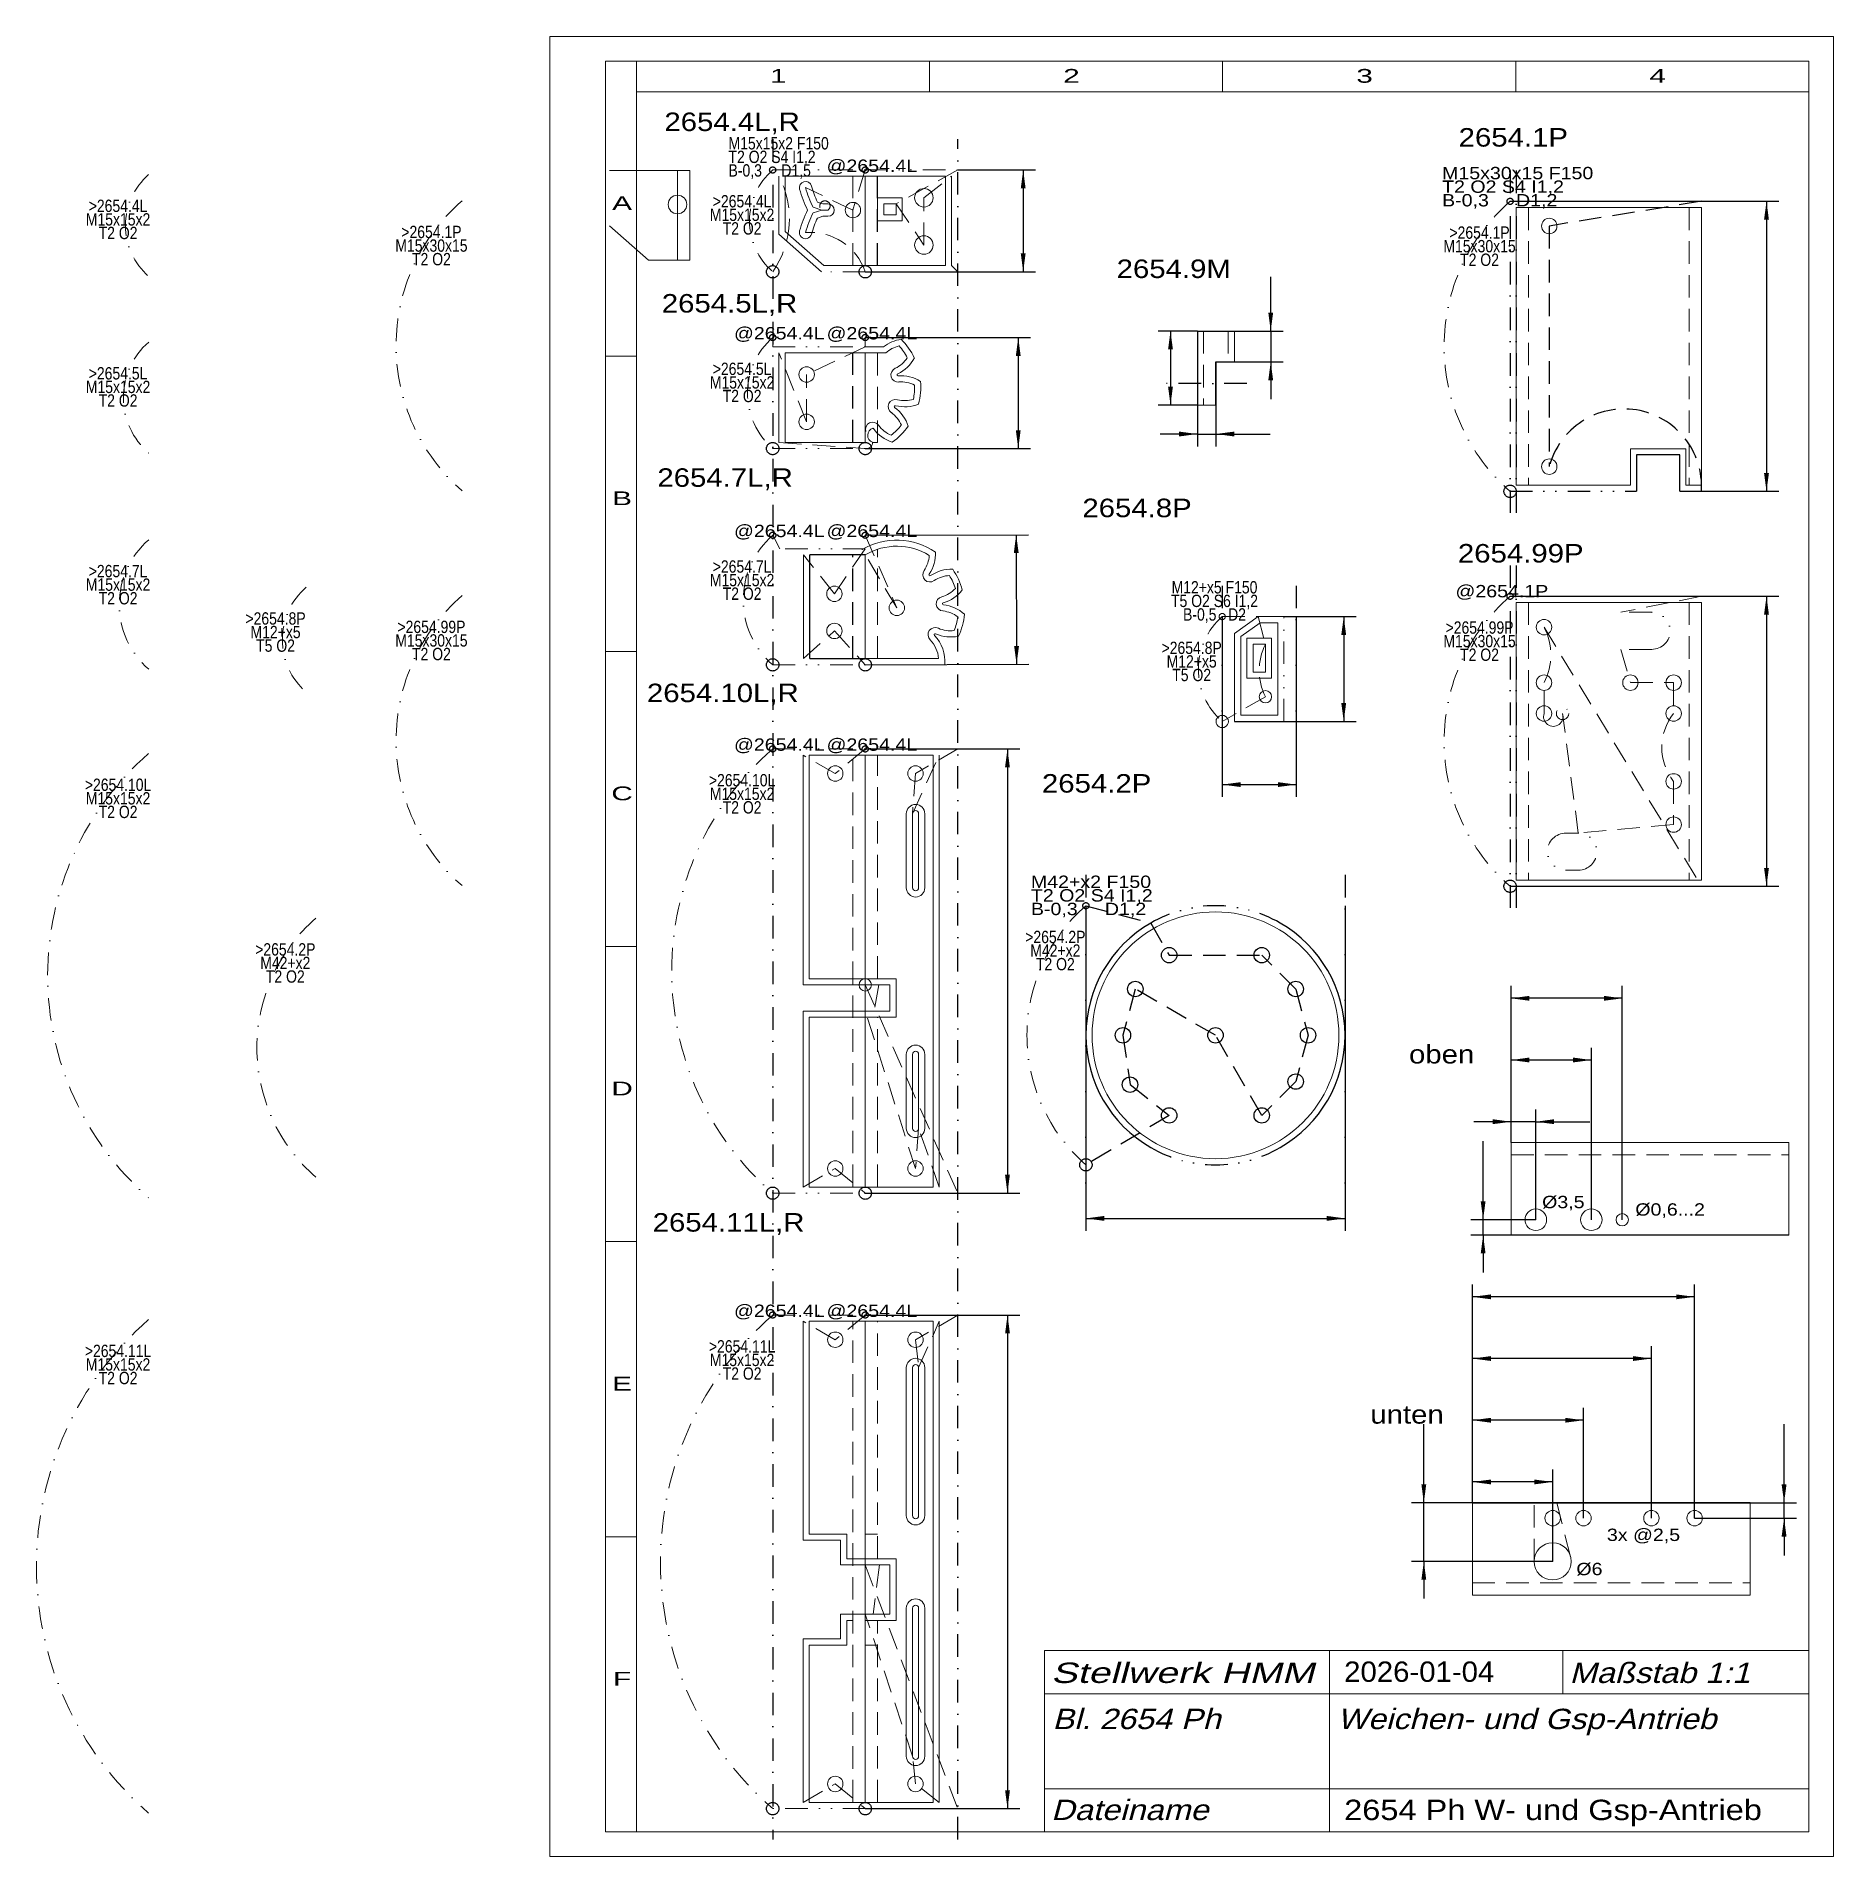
# Model space of a CAD drawing. Extents: x -82 to 209, y 1 to 296.
import ezdxf
from ezdxf.enums import TextEntityAlignment as Align

# ---------------------------------------------------------------- set-up
doc = ezdxf.new("R2010")
doc.units = 0
doc.header["$LTSCALE"] = 7.305531
for name, pattern in [('DASHDOT', [1, 0.5, -0.25, 0, -0.25]), ('DASHED', [0.75, 0.5, -0.25]), ('DIVIDE', [1.25, 0.5, -0.25, 0, -0.25, 0, -0.25]), ('PHANTOM', [2.5, 1.25, -0.25, 0.25, -0.25, 0.25, -0.25])]:
    doc.linetypes.add(name, pattern=pattern)
for name, color, linetype, lineweight in [('2654_10 ZUNGENSCHIEBER', 171, 'CONTINUOUS', 13), ('2654_10L', 30, 'CONTINUOUS', 13), ('2654_10R', 14, 'CONTINUOUS', 13), ('2654_11 RIEGELSCHIEBER', 171, 'CONTINUOUS', 13), ('2654_11L', 30, 'CONTINUOUS', 13), ('2654_11R', 14, 'CONTINUOUS', 13), ('2654_1_3 RAHMEN', 7, 'CONTINUOUS', 13), ('2654_1P', 30, 'CONTINUOUS', 13), ('2654_2 ANTRIEBSRAD', 230, 'CONTINUOUS', 13), ('2654_2P', 30, 'CONTINUOUS', 13), ('2654_4-6_9 DREHHEBEL', 150, 'CONTINUOUS', 13), ('2654_4L', 30, 'CONTINUOUS', 13), ('2654_4R', 14, 'CONTINUOUS', 13), ('2654_5L', 30, 'CONTINUOUS', 13), ('2654_5R', 14, 'CONTINUOUS', 13), ('2654_7 STELLHEBEL', 172, 'CONTINUOUS', 13), ('2654_7L', 30, 'CONTINUOUS', 13), ('2654_7R', 14, 'CONTINUOUS', 13), ('2654_8 STELLVERSTELLUNG', 230, 'CONTINUOUS', 13), ('2654_8P', 14, 'CONTINUOUS', 13), ('2654_99P', 14, 'CONTINUOUS', 13), ('2654___ W-_ GSP-_ SIGNAL-ANTRIEB', 230, 'CONTINUOUS', 13), ('BEMAßUNG', 7, 'CONTINUOUS', 25), ('BESCHRIFTUNG', 7, 'CONTINUOUS', 25), ('HILFSLINIEN', 3, 'CONTINUOUS', 0), ('MITTELLINIEN', 5, 'DASHDOT', 25), ('STANDARD', 7, 'CONTINUOUS', 0)]:
    doc.layers.add(name, color=color, linetype=linetype, lineweight=lineweight)
doc.styles.add('Arial', font='arial.ttf')

msp = doc.modelspace()

# ---------------------------------------------------------------- texts
at = {"layer": '2654_10L', "style": 'Arial', "width": 1.135129}
msp.add_text('@2654.4L', height=2, dxfattribs=at).set_placement((30.82, 182.22), align=Align.TOP_LEFT)
at = {"layer": '2654_10R', "style": 'Arial', "width": 1.135129}
msp.add_text('@2654.4L', height=2, dxfattribs=at).set_placement((45.82, 182.22), align=Align.TOP_LEFT)
at = {"layer": '2654_11L', "style": 'Arial', "width": 1.135129}
msp.add_text('@2654.4L', height=2, dxfattribs=at).set_placement((30.82, 90.46), align=Align.TOP_LEFT)
at = {"layer": '2654_11R', "style": 'Arial', "width": 1.135129}
msp.add_text('@2654.4L', height=2, dxfattribs=at).set_placement((45.82, 90.46), align=Align.TOP_LEFT)
at = {"layer": '2654_1P', "insert": (145.56, 274.85), "char_height": 2, "attachment_point": 1, "line_spacing_factor": 0.66, "style": 'Arial'}
msp.add_mtext('\\W1.135101;M15x30x15 F150\\PT2 O2 S4 I1,2\\PB-0,3     D1,2', dxfattribs=at)
at = {"layer": '2654_2P', "insert": (78.93, 159.99), "char_height": 2, "attachment_point": 1, "line_spacing_factor": 0.66, "style": 'Arial'}
msp.add_mtext('\\W1.135108;M42+x2 F150\\PT2 O2 S4 I1,2\\PB-0,3     D1,2', dxfattribs=at)
at = {"layer": '2654_4L', "insert": (29.93, 279.68), "char_height": 2, "attachment_point": 1, "line_spacing_factor": 0.66, "style": 'Arial'}
msp.add_mtext('\\W0.810867;M15x15x2 F150\\PT2 O2 S4 I1,2\\PB-0,3     D1,5', dxfattribs=at)
at = {"layer": '2654_4R', "style": 'Arial', "width": 1.135129}
msp.add_text('@2654.4L', height=2, dxfattribs=at).set_placement((45.82, 276.04), align=Align.TOP_LEFT)
at = {"layer": '2654_5L', "style": 'Arial', "width": 1.135129}
msp.add_text('@2654.4L', height=2, dxfattribs=at).set_placement((30.82, 248.89), align=Align.TOP_LEFT)
at = {"layer": '2654_5R', "style": 'Arial', "width": 1.135129}
msp.add_text('@2654.4L', height=2, dxfattribs=at).set_placement((45.82, 248.89), align=Align.TOP_LEFT)
at = {"layer": '2654_7L', "style": 'Arial', "width": 1.135129}
msp.add_text('@2654.4L', height=2, dxfattribs=at).set_placement((30.82, 216.85), align=Align.TOP_LEFT)
at = {"layer": '2654_7R', "style": 'Arial', "width": 1.135129}
msp.add_text('@2654.4L', height=2, dxfattribs=at).set_placement((45.82, 216.85), align=Align.TOP_LEFT)
at = {"layer": '2654_8P', "insert": (108.68, 204.33), "char_height": 2, "attachment_point": 5, "line_spacing_factor": 0.66, "style": 'Arial'}
msp.add_mtext('\\W0.810851;M12+x5 F150\\PT5 O2 S6 I1,2\\PB-0,5   D2', dxfattribs=at)
at = {"layer": '2654_99P', "style": 'Arial', "width": 1.135097}
msp.add_text('@2654.1P', height=2, dxfattribs=at).set_placement((147.73, 207.09), align=Align.TOP_LEFT)
at = {"layer": '2654___ W-_ GSP-_ SIGNAL-ANTRIEB', "char_height": 2, "attachment_point": 5, "line_spacing_factor": 0.66, "style": 'Arial'}
for s, insert in [('\\W0.810845;>2654.4L\\PM15x15x2\\PT2 O2', (-68.99, 266.33)), ('\\W0.810845;>2654.4L\\PM15x15x2\\PT2 O2', (32.13, 267.07)), ('\\W0.810845;>2654.1P\\PM15x30x15\\PT2 O2', (-18.21, 262.09)), ('\\W0.810845;>2654.1P\\PM15x30x15\\PT2 O2', (151.63, 261.99)), ('\\W0.810845;>2654.5L\\PM15x15x2\\PT2 O2', (-68.99, 239.18)), ('\\W0.810845;>2654.5L\\PM15x15x2\\PT2 O2', (32.13, 239.91)), ('\\W0.810845;>2654.7L\\PM15x15x2\\PT2 O2', (-68.99, 207.13)), ('\\W0.810845;>2654.7L\\PM15x15x2\\PT2 O2', (32.13, 207.87)), ('\\W0.810845;>2654.8P\\PM12+x5\\PT5 O2', (-43.47, 199.45)), ('\\W0.810848;>2654.99P\\PM15x30x15\\PT2 O2', (-18.21, 198.09)), ('\\W0.810848;>2654.99P\\PM15x30x15\\PT2 O2', (151.63, 197.98)), ('\\W0.810845;>2654.8P\\PM12+x5\\PT5 O2', (104.98, 194.69)), ('\\W0.810848;>2654.10L\\PM15x15x2\\PT2 O2', (-68.99, 172.5)), ('\\W0.810848;>2654.10L\\PM15x15x2\\PT2 O2', (32.13, 173.24)), ('\\W0.810845;>2654.2P\\PM42+x2\\PT2 O2', (82.89, 147.83)), ('\\W0.810845;>2654.2P\\PM42+x2\\PT2 O2', (-41.89, 145.82)), ('\\W0.810848;>2654.11L\\PM15x15x2\\PT2 O2', (-68.99, 80.75)), ('\\W0.810848;>2654.11L\\PM15x15x2\\PT2 O2', (32.13, 81.48))]:
    msp.add_mtext(s, dxfattribs=dict(at, insert=insert))
at = {"layer": 'BESCHRIFTUNG', "style": 'Arial'}
for s, height, width, p in [('2654.4L,R', 3, 1.135103, (19.54, 283.66)), ('2654.1P', 3, 1.135098, (148.24, 281.14)), ('2654.9M', 3, 1.135113, (92.82, 259.84)), ('2654.5L,R', 3, 1.135103, (19.12, 254.24)), ('2654.7L,R', 3, 1.135103, (18.4, 226)), ('2654.8P', 3, 1.135098, (87.27, 221.08)), ('2654.99P', 3, 1.135104, (148.12, 213.73)), ('2654.10L,R', 3, 1.135108, (16.71, 191.1)), ('2654.2P', 3, 1.135098, (80.72, 176.44)), ('2654.11L,R', 3, 1.135108, (17.64, 105.29)), ('2026-01-04', 3.3, 1.031837, (129.69, 32.62)), ('2654 Ph W- und Gsp-Antrieb', 3.3, 1.143704, (129.69, 10.22))]:
    msp.add_text(s, height=height, dxfattribs=dict(at, width=width)).set_placement(p, align=Align.TOP_LEFT)
at = {"layer": 'BESCHRIFTUNG', "linetype": 'PHANTOM', "style": 'Arial'}
for s, width, p in [('oben', 1.135145, (140.2, 132.54)), ('unten', 1.135137, (133.93, 74.17))]:
    msp.add_text(s, height=3, dxfattribs=dict(at, width=width)).set_placement(p, align=Align.TOP_LEFT)
at = {"layer": 'BESCHRIFTUNG', "style": 'Arial'}
for s, width, p in [('Ø3,5', 1.135086, (161.77, 106.09)), ('Ø0,6...2', 1.135091, (176.87, 104.88)), ('3x @2,5', 1.135096, (172.27, 52.15)), ('Ø6', 1.135065, (167.32, 46.61))]:
    msp.add_text(s, height=2, dxfattribs=dict(at, width=width)).set_placement(p)
at = {"layer": 'BESCHRIFTUNG', "style": 'Arial', "oblique": 15}
for s, width, p in [('Stellwerk HMM', 1.375804, (82.2, 32.44)), ('Maßstab 1:1', 1.143719, (166.2, 32.44)), ('Bl. 2654 Ph', 1.143716, (82.42, 24.96)), ('Weichen- und Gsp-Antrieb ', 1.130193, (128.62, 24.96)), ('Dateiname', 1.143709, (82.2, 10.22))]:
    msp.add_text(s, height=3.3, dxfattribs=dict(at, width=width)).set_placement(p, align=Align.TOP_LEFT)
at = {"layer": 'STANDARD', "style": 'Arial'}
for s, width, p in [('1', 1.547923, (38, 290.72)), ('2', 1.547922, (85.5, 290.72)), ('3', 1.547923, (133, 290.72)), ('4', 1.547923, (180.5, 290.72)), ('A', 1.547987, (12.68, 270.1)), ('B', 1.547987, (12.68, 222.26)), ('C', 1.548103, (12.68, 174.43)), ('D', 1.548104, (12.68, 126.6)), ('E', 1.547987, (12.68, 78.76)), ('F', 1.547769, (12.68, 30.93))]:
    msp.add_text(s, height=2.23, dxfattribs=dict(at, width=width)).set_placement(p, align=Align.TOP_CENTER)

# ---------------------------------------------------------------- blocks, each defined once
blk = doc.blocks.new('D403859712')
at = {"layer": 'BEMAßUNG', "color": 172}
for p, q in [((87.84, 155.11), (87.84, 102.43)), ((129.84, 155.11), (129.84, 102.43)), ((87.84, 104.43), (129.84, 104.43))]:
    blk.add_line(p, q, dxfattribs=at)
at = {"layer": 'BEMAßUNG'}
for points in [[(87.84, 104.43), (90.82, 104.83), (90.82, 104.04)], [(129.84, 104.43), (126.87, 104.04), (126.87, 104.83)]]:
    blk.add_solid(points, dxfattribs=at)
blk = doc.blocks.new('D403859968')
at = {"layer": 'BEMAßUNG', "color": 172}
for p, q in [((105.91, 248.25), (99.55, 248.25)), ((101.55, 248.25), (101.55, 236.25)), ((105.91, 236.25), (99.55, 236.25))]:
    blk.add_line(p, q, dxfattribs=at)
at = {"layer": 'BEMAßUNG'}
for points in [[(101.55, 248.25), (101.94, 245.28), (101.16, 245.28)], [(101.55, 236.25), (101.16, 239.22), (101.94, 239.22)]]:
    blk.add_solid(points, dxfattribs=at)
blk = doc.blocks.new('D403860224')
at = {"layer": 'BEMAßUNG', "color": 172}
for p, q in [((117.79, 248.25), (117.79, 257.02)), ((105.91, 248.25), (119.79, 248.25)), ((117.79, 248.25), (117.79, 243.25)), ((108.91, 243.25), (119.79, 243.25)), ((117.79, 243.25), (117.79, 237.21))]:
    blk.add_line(p, q, dxfattribs=at)
at = {"layer": 'BEMAßUNG'}
for points in [[(117.79, 248.25), (117.4, 251.22), (118.18, 251.22)], [(117.79, 243.25), (118.18, 240.28), (117.4, 240.28)]]:
    blk.add_solid(points, dxfattribs=at)
blk = doc.blocks.new('D403860480')
at = {"layer": 'BEMAßUNG', "color": 172}
for p, q in [((105.91, 248.25), (105.91, 229.56)), ((108.91, 243.25), (108.91, 229.56)), ((105.91, 231.56), (99.87, 231.56)), ((105.91, 231.56), (108.91, 231.56)), ((108.91, 231.56), (117.69, 231.56))]:
    blk.add_line(p, q, dxfattribs=at)
at = {"layer": 'BEMAßUNG'}
for points in [[(105.91, 231.56), (102.94, 231.16), (102.94, 231.95)], [(108.91, 231.56), (111.89, 231.95), (111.89, 231.16)]]:
    blk.add_solid(points, dxfattribs=at)
blk = doc.blocks.new('D403860736')
at = {"layer": 'BEMAßUNG', "color": 172}
for p, q in [((142.6, 58.35), (142.6, 71.09)), ((195.48, 58.35), (140.6, 58.35)), ((142.6, 48.85), (142.6, 58.35)), ((163.48, 48.85), (140.6, 48.85)), ((142.6, 48.85), (142.6, 42.81))]:
    blk.add_line(p, q, dxfattribs=at)
at = {"layer": 'BEMAßUNG'}
for points in [[(142.6, 58.35), (142.21, 61.32), (142.99, 61.32)], [(142.6, 48.85), (142.99, 45.87), (142.21, 45.87)]]:
    blk.add_solid(points, dxfattribs=at)
blk = doc.blocks.new('D403860992')
at = {"layer": 'BEMAßUNG', "color": 172}
for p, q in [((152.21, 104.22), (152.21, 116.96)), ((160.75, 104.22), (150.21, 104.22)), ((152.21, 101.72), (152.21, 104.22)), ((201.75, 101.72), (150.21, 101.72)), ((152.21, 101.72), (152.21, 95.68))]:
    blk.add_line(p, q, dxfattribs=at)
at = {"layer": 'BEMAßUNG'}
for points in [[(152.21, 104.22), (151.82, 107.2), (152.6, 107.2)], [(152.21, 101.72), (152.6, 98.75), (151.82, 98.75)]]:
    blk.add_solid(points, dxfattribs=at)
blk = doc.blocks.new('D403861248')
at = {"layer": 'BEMAßUNG', "color": 172}
for p, q in [((200.98, 58.35), (200.98, 71.09)), ((150.48, 58.35), (202.98, 58.35)), ((200.98, 55.85), (200.98, 58.35)), ((186.48, 55.85), (202.98, 55.85)), ((200.98, 55.85), (200.98, 49.81))]:
    blk.add_line(p, q, dxfattribs=at)
at = {"layer": 'BEMAßUNG'}
for points in [[(200.98, 58.35), (200.58, 61.32), (201.37, 61.32)], [(200.98, 55.85), (201.37, 52.87), (200.58, 52.87)]]:
    blk.add_solid(points, dxfattribs=at)
blk = doc.blocks.new('D403861504')
at = {"layer": 'BEMAßUNG', "color": 172}
for p, q in [((150.48, 58.35), (150.48, 63.72)), ((163.48, 48.85), (163.48, 63.72)), ((163.48, 61.72), (150.48, 61.72))]:
    blk.add_line(p, q, dxfattribs=at)
at = {"layer": 'BEMAßUNG'}
for points in [[(150.48, 61.72), (153.46, 62.11), (153.46, 61.33)], [(163.48, 61.72), (160.51, 61.33), (160.51, 62.11)]]:
    blk.add_solid(points, dxfattribs=at)
blk = doc.blocks.new('D403861760')
at = {"layer": 'BEMAßUNG', "color": 172}
for p, q in [((150.48, 58.35), (150.48, 73.72)), ((168.48, 71.72), (150.48, 71.72)), ((168.48, 55.85), (168.48, 73.72))]:
    blk.add_line(p, q, dxfattribs=at)
at = {"layer": 'BEMAßUNG'}
for points in [[(150.48, 71.72), (153.46, 72.11), (153.46, 71.33)], [(168.48, 71.72), (165.51, 71.33), (165.51, 72.11)]]:
    blk.add_solid(points, dxfattribs=at)
blk = doc.blocks.new('D403862016')
at = {"layer": 'BEMAßUNG', "color": 172}
for p, q in [((150.48, 58.35), (150.48, 83.72)), ((179.48, 55.85), (179.48, 83.72)), ((179.48, 81.72), (150.48, 81.72))]:
    blk.add_line(p, q, dxfattribs=at)
at = {"layer": 'BEMAßUNG'}
for points in [[(150.48, 81.72), (153.46, 82.11), (153.46, 81.33)], [(179.48, 81.72), (176.51, 81.33), (176.51, 82.11)]]:
    blk.add_solid(points, dxfattribs=at)
blk = doc.blocks.new('D403862272')
at = {"layer": 'BEMAßUNG', "color": 172}
for p, q in [((150.48, 58.35), (150.48, 93.72)), ((186.48, 91.72), (150.48, 91.72)), ((186.48, 55.85), (186.48, 93.72))]:
    blk.add_line(p, q, dxfattribs=at)
at = {"layer": 'BEMAßUNG'}
for points in [[(150.48, 91.72), (153.46, 92.11), (153.46, 91.33)], [(186.48, 91.72), (183.51, 91.33), (183.51, 92.11)]]:
    blk.add_solid(points, dxfattribs=at)
blk = doc.blocks.new('D403862528')
at = {"layer": 'BEMAßUNG', "color": 172}
for p, q in [((156.75, 116.72), (156.75, 122.1)), ((160.75, 104.22), (160.75, 122.1)), ((156.75, 120.1), (150.71, 120.1)), ((160.75, 120.1), (156.75, 120.1)), ((160.75, 120.1), (169.52, 120.1))]:
    blk.add_line(p, q, dxfattribs=at)
at = {"layer": 'BEMAßUNG'}
for points in [[(156.75, 120.1), (153.78, 119.71), (153.78, 120.5)], [(160.75, 120.1), (163.72, 120.5), (163.72, 119.71)]]:
    blk.add_solid(points, dxfattribs=at)
blk = doc.blocks.new('D403862784')
at = {"layer": 'BEMAßUNG', "color": 172}
for p, q in [((156.75, 116.72), (156.75, 132.1)), ((169.75, 130.1), (156.75, 130.1)), ((169.75, 104.22), (169.75, 132.1))]:
    blk.add_line(p, q, dxfattribs=at)
at = {"layer": 'BEMAßUNG'}
for points in [[(156.75, 130.1), (159.72, 130.5), (159.72, 129.71)], [(169.75, 130.1), (166.78, 129.71), (166.78, 130.5)]]:
    blk.add_solid(points, dxfattribs=at)
blk = doc.blocks.new('D403863040')
at = {"layer": 'BEMAßUNG', "color": 172}
for p, q in [((156.75, 116.72), (156.75, 142.1)), ((174.75, 104.22), (174.75, 142.1)), ((174.75, 140.1), (156.75, 140.1))]:
    blk.add_line(p, q, dxfattribs=at)
at = {"layer": 'BEMAßUNG'}
for points in [[(156.75, 140.1), (159.72, 140.5), (159.72, 139.71)], [(174.75, 140.1), (171.78, 139.71), (171.78, 140.5)]]:
    blk.add_solid(points, dxfattribs=at)
blk = doc.blocks.new('D403863296')
at = {"layer": 'BEMAßUNG', "color": 172}
for p, q in [((109.93, 201.97), (109.93, 172.74)), ((121.93, 201.97), (121.93, 172.74)), ((109.93, 174.74), (121.93, 174.74))]:
    blk.add_line(p, q, dxfattribs=at)
at = {"layer": 'BEMAßUNG'}
for points in [[(109.93, 174.74), (112.91, 175.13), (112.91, 174.35)], [(121.93, 174.74), (118.96, 174.35), (118.96, 175.13)]]:
    blk.add_solid(points, dxfattribs=at)
blk = doc.blocks.new('D404111104')
at = {"layer": 'BEMAßUNG', "color": 172}
for p, q in [((52.09, 180.52), (77.13, 180.52)), ((75.13, 180.52), (75.13, 108.52)), ((52.09, 108.52), (77.13, 108.52))]:
    blk.add_line(p, q, dxfattribs=at)
at = {"layer": 'BEMAßUNG'}
for points in [[(75.13, 180.52), (75.52, 177.55), (74.74, 177.55)], [(75.13, 108.52), (74.74, 111.5), (75.52, 111.5)]]:
    blk.add_solid(points, dxfattribs=at)
blk = doc.blocks.new('D404110848')
at = {"layer": 'BEMAßUNG', "color": 172}
for p, q in [((67.09, 274.35), (79.68, 274.35)), ((77.68, 274.35), (77.68, 257.85)), ((52.09, 257.85), (79.68, 257.85))]:
    blk.add_line(p, q, dxfattribs=at)
at = {"layer": 'BEMAßUNG'}
for points in [[(77.68, 274.35), (78.07, 271.37), (77.29, 271.37)], [(77.68, 257.85), (77.29, 260.82), (78.07, 260.82)]]:
    blk.add_solid(points, dxfattribs=at)
blk = doc.blocks.new('D404110592')
at = {"layer": 'BEMAßUNG', "color": 172}
for p, q in [((52.09, 247.2), (78.88, 247.2)), ((76.88, 247.2), (76.88, 229.2)), ((52.09, 229.2), (78.88, 229.2))]:
    blk.add_line(p, q, dxfattribs=at)
at = {"layer": 'BEMAßUNG'}
for points in [[(76.88, 247.2), (77.27, 244.22), (76.49, 244.22)], [(76.88, 229.2), (76.49, 232.17), (77.27, 232.17)]]:
    blk.add_solid(points, dxfattribs=at)
blk = doc.blocks.new('D404110336')
at = {"layer": 'BEMAßUNG', "color": 172}
for p, q in [((52.09, 215.15), (78.54, 215.24)), ((76.54, 215.24), (76.61, 194.24)), ((52.09, 194.15), (78.61, 194.24))]:
    blk.add_line(p, q, dxfattribs=at)
at = {"layer": 'BEMAßUNG'}
for points in [[(76.54, 215.24), (76.95, 212.26), (76.16, 212.26)], [(76.61, 194.24), (76.21, 197.21), (77, 197.21)]]:
    blk.add_solid(points, dxfattribs=at)
blk = doc.blocks.new('D404110080')
at = {"layer": 'BEMAßUNG', "color": 172}
for p, q in [((52.09, 88.77), (77.14, 88.77)), ((75.14, 88.77), (75.14, 8.77)), ((52.09, 8.77), (77.14, 8.77))]:
    blk.add_line(p, q, dxfattribs=at)
at = {"layer": 'BEMAßUNG'}
for points in [[(75.14, 88.77), (75.53, 85.79), (74.75, 85.79)], [(75.14, 8.77), (74.75, 11.74), (75.53, 11.74)]]:
    blk.add_solid(points, dxfattribs=at)
blk = doc.blocks.new('D404109824')
at = {"layer": 'BEMAßUNG', "color": 172}
for p, q in [((119.93, 201.97), (131.62, 201.97)), ((129.62, 201.97), (129.62, 184.97)), ((111.93, 184.97), (131.62, 184.97))]:
    blk.add_line(p, q, dxfattribs=at)
at = {"layer": 'BEMAßUNG'}
for points in [[(129.62, 201.97), (130.01, 199), (129.23, 199)], [(129.62, 184.97), (129.23, 187.95), (130.01, 187.95)]]:
    blk.add_solid(points, dxfattribs=at)
blk = doc.blocks.new('D404109568')
at = {"layer": 'BEMAßUNG', "color": 172}
for p, q in [((156.58, 269.27), (200.13, 269.27)), ((198.13, 269.27), (198.13, 222.27)), ((184.08, 222.27), (200.13, 222.27))]:
    blk.add_line(p, q, dxfattribs=at)
at = {"layer": 'BEMAßUNG'}
for points in [[(198.13, 269.27), (198.52, 266.29), (197.73, 266.29)], [(198.13, 222.27), (197.73, 225.24), (198.52, 225.24)]]:
    blk.add_solid(points, dxfattribs=at)
blk = doc.blocks.new('D404109312')
at = {"layer": 'BEMAßUNG', "color": 172}
for p, q in [((156.58, 205.26), (200.13, 205.26)), ((198.13, 205.26), (198.13, 158.26)), ((156.58, 158.26), (200.13, 158.26))]:
    blk.add_line(p, q, dxfattribs=at)
at = {"layer": 'BEMAßUNG'}
for points in [[(198.13, 205.26), (198.52, 202.29), (197.73, 202.29)], [(198.13, 158.26), (197.73, 161.24), (198.52, 161.24)]]:
    blk.add_solid(points, dxfattribs=at)

# ---------------------------------------------------------------- linework, layer by layer
at = {"layer": '2654_10 ZUNGENSCHIEBER'}
for p, q in [((43, 179.52), (52.09, 179.52)), ((43, 179.52), (43, 143.28)), ((52.09, 109.52), (52.09, 179.52)), ((52.09, 179.52), (63.09, 179.52)), ((52.09, 143.27), (52.09, 179.52)), ((63.09, 179.52), (63.09, 109.52)), ((58.74, 170.02), (58.74, 158.02)), ((61.74, 158.02), (61.74, 170.02)), ((43, 143.28), (50.09, 143.28)), ((57.09, 143.27), (52.09, 143.27)), ((57.09, 143.27), (57.09, 137.02)), ((43, 137.03), (50.09, 137.03)), ((43, 137.03), (43, 109.52)), ((52.09, 109.52), (52.09, 137.02)), ((52.09, 137.02), (57.09, 137.02)), ((58.74, 119.02), (58.74, 131.02)), ((61.74, 119.02), (61.74, 131.02)), ((43, 109.52), (52.09, 109.52)), ((63.09, 109.52), (52.09, 109.52))]:
    msp.add_line(p, q, dxfattribs=at)
at = {"layer": '2654_10 ZUNGENSCHIEBER', "linetype": 'DASHED'}
for p, q in [((50.09, 109.52), (50.09, 179.52)), ((54.09, 143.27), (54.09, 179.52)), ((50.09, 143.28), (52.09, 143.28)), ((50.09, 137.03), (52.09, 137.03)), ((54.09, 109.52), (54.09, 137.02))]:
    msp.add_line(p, q, dxfattribs=at)
at = {"layer": '2654_10 ZUNGENSCHIEBER'}
for centre, start, end in [((60.24, 170.02), 0, 180), ((60.24, 158.02), 180, 360), ((60.24, 131.02), 0, 180), ((60.24, 119.02), 180, 360)]:
    msp.add_arc(centre, 1.5, start, end, dxfattribs=at)
at = {"layer": '2654_10L', "linetype": 'DIVIDE'}
for p, q in [((37.09, 180.52), (52.09, 180.52)), ((37.09, 108.52), (52.09, 108.52))]:
    msp.add_line(p, q, dxfattribs=at)
at = {"layer": '2654_10L', "linetype": 'DASHED'}
for p, q in [((52.09, 180.52), (47.23, 176.53)), ((47.23, 176.53), (42, 179.52)), ((54.31, 142.28), (53.49, 138.03)), ((42, 109.52), (47.23, 112.52)), ((47.23, 112.52), (52.09, 108.52))]:
    msp.add_line(p, q, dxfattribs=at)
at = {"layer": '2654_10L'}
for p, q in [((42, 179.52), (42, 142.28)), ((42, 142.28), (54.31, 142.28)), ((42, 138.03), (53.49, 138.03)), ((42, 138.03), (42, 109.52))]:
    msp.add_line(p, q, dxfattribs=at)
at = {"layer": '2654_10L', "linetype": 'PHANTOM', "lineweight": 25}
for centre, radius in [((37.09, 180.52), 0.5), ((37.09, 108.52), 1)]:
    msp.add_circle(centre, radius, dxfattribs=at)
at = {"layer": '2654_10L'}
for centre in [(47.23, 176.53), (47.23, 112.52)]:
    msp.add_circle(centre, 1.25, dxfattribs=at)
at = {"layer": '2654_10R', "linetype": 'DIVIDE'}
for p, q in [((52.09, 180.52), (67.09, 180.52)), ((52.09, 108.52), (67.09, 108.52))]:
    msp.add_line(p, q, dxfattribs=at)
at = {"layer": '2654_10R', "linetype": 'DASHED'}
for p, q in [((67.09, 180.52), (60.23, 176.53)), ((59.74, 170.02), (64.09, 179.52)), ((60.23, 176.53), (59.74, 170.02)), ((52.09, 142.27), (67.09, 108.52)), ((60.23, 112.52), (52.09, 138.02)), ((60.74, 119.02), (60.23, 112.52)), ((64.09, 109.52), (60.74, 119.02))]:
    msp.add_line(p, q, dxfattribs=at)
at = {"layer": '2654_10R'}
for p, q in [((64.09, 179.52), (64.09, 109.52)), ((59.74, 170.02), (59.74, 158.02)), ((60.74, 158.02), (60.74, 170.02)), ((56.09, 142.27), (52.09, 142.27)), ((56.09, 142.27), (56.09, 138.02)), ((52.09, 138.02), (56.09, 138.02)), ((59.74, 119.02), (59.74, 131.02)), ((60.74, 119.02), (60.74, 131.02))]:
    msp.add_line(p, q, dxfattribs=at)
at = {"layer": '2654_10R', "linetype": 'PHANTOM', "lineweight": 25}
for centre, radius in [((52.09, 180.52), 0.5), ((52.09, 108.52), 1)]:
    msp.add_circle(centre, radius, dxfattribs=at)
at = {"layer": '2654_10R'}
for centre in [(60.23, 176.53), (60.23, 112.52)]:
    msp.add_circle(centre, 1.25, dxfattribs=at)
for centre, start, end in [((60.24, 170.02), 0, 180), ((60.24, 158.02), 180, 360), ((60.24, 131.02), 0, 180), ((60.24, 119.02), 180, 360)]:
    msp.add_arc(centre, 0.5, start, end, dxfattribs=at)
at = {"layer": '2654_11 RIEGELSCHIEBER'}
for p, q in [((43, 87.77), (52.09, 87.77)), ((43, 87.77), (43, 53.26)), ((52.09, 49.27), (52.09, 87.78)), ((52.09, 9.77), (52.09, 87.77)), ((52.09, 87.77), (63.09, 87.77)), ((63.09, 87.78), (63.09, 9.78)), ((58.74, 80.26), (58.74, 56.26)), ((61.74, 56.26), (61.74, 80.26)), ((43, 53.26), (49.09, 53.26)), ((49.09, 53.26), (49.09, 49.26)), ((54.09, 53.27), (52.09, 53.27)), ((49.09, 49.26), (50.09, 49.26)), ((57.09, 49.27), (52.09, 49.27)), ((57.09, 39.27), (57.09, 49.27)), ((49.09, 35.27), (49.09, 39.27)), ((49.09, 39.27), (50.09, 39.27)), ((57.09, 39.27), (52.09, 39.27)), ((52.09, 9.78), (52.09, 39.27)), ((58.74, 17.26), (58.74, 41.26)), ((61.74, 17.26), (61.74, 41.26)), ((43, 35.27), (49.09, 35.27)), ((43, 35.27), (43, 9.77)), ((54.09, 35.27), (52.09, 35.27)), ((43, 9.77), (52.09, 9.77)), ((63.09, 9.77), (52.09, 9.77))]:
    msp.add_line(p, q, dxfattribs=at)
at = {"layer": '2654_11 RIEGELSCHIEBER', "linetype": 'DASHED'}
for p, q in [((50.09, 9.77), (50.09, 87.77)), ((54.09, 49.27), (54.09, 87.78)), ((50.09, 49.26), (52.09, 49.26)), ((54.09, 9.78), (54.09, 39.27))]:
    msp.add_line(p, q, dxfattribs=at)
at = {"layer": '2654_11 RIEGELSCHIEBER'}
for centre, start, end in [((60.24, 80.26), 0, 180), ((60.24, 56.26), 180, 360), ((60.24, 41.26), 0, 180), ((60.24, 17.26), 180, 360)]:
    msp.add_arc(centre, 1.5, start, end, dxfattribs=at)
at = {"layer": '2654_11L', "linetype": 'DIVIDE'}
for p, q in [((37.09, 88.77), (52.09, 88.77)), ((52.09, 8.77), (37.09, 8.77))]:
    msp.add_line(p, q, dxfattribs=at)
at = {"layer": '2654_11L', "linetype": 'DASHED'}
for p, q in [((52.09, 88.77), (47.23, 84.77)), ((47.23, 84.77), (42, 87.77)), ((54.37, 48.26), (53.38, 40.27)), ((42, 9.77), (47.23, 12.77)), ((47.23, 12.77), (52.09, 8.77))]:
    msp.add_line(p, q, dxfattribs=at)
at = {"layer": '2654_11L'}
for p, q in [((42, 87.77), (42, 52.26)), ((42, 52.26), (48.09, 52.26)), ((48.09, 52.26), (48.09, 48.26)), ((48.09, 48.26), (54.37, 48.26)), ((48.09, 40.27), (53.38, 40.27)), ((48.09, 36.27), (48.09, 40.27)), ((42, 36.27), (48.09, 36.27)), ((42, 36.27), (42, 9.77))]:
    msp.add_line(p, q, dxfattribs=at)
at = {"layer": '2654_11L', "linetype": 'PHANTOM', "lineweight": 25}
for centre, radius in [((37.09, 88.77), 0.5), ((37.09, 8.77), 1)]:
    msp.add_circle(centre, radius, dxfattribs=at)
at = {"layer": '2654_11L'}
for centre in [(47.23, 84.77), (47.23, 12.77)]:
    msp.add_circle(centre, 1.25, dxfattribs=at)
at = {"layer": '2654_11R', "linetype": 'DIVIDE'}
for p, q in [((52.09, 88.77), (67.09, 88.77)), ((52.09, 8.77), (67.09, 8.77))]:
    msp.add_line(p, q, dxfattribs=at)
at = {"layer": '2654_11R', "linetype": 'DASHED'}
for p, q in [((67.09, 88.77), (60.23, 84.77)), ((60.74, 80.26), (64.09, 87.78)), ((60.23, 84.77), (60.74, 80.26)), ((52.09, 48.27), (67.09, 8.77)), ((59.74, 17.26), (52.09, 40.27)), ((60.23, 12.77), (59.74, 17.26)), ((64.09, 9.78), (60.23, 12.77))]:
    msp.add_line(p, q, dxfattribs=at)
at = {"layer": '2654_11R'}
for p, q in [((64.09, 87.78), (64.09, 9.78)), ((59.74, 80.26), (59.74, 56.26)), ((60.74, 56.26), (60.74, 80.26)), ((56.09, 48.27), (52.09, 48.27)), ((56.09, 40.27), (56.09, 48.27)), ((56.09, 40.27), (52.09, 40.27)), ((59.74, 17.26), (59.74, 41.26)), ((60.74, 17.26), (60.74, 41.26))]:
    msp.add_line(p, q, dxfattribs=at)
at = {"layer": '2654_11R', "linetype": 'PHANTOM', "lineweight": 25}
for centre, radius in [((52.09, 88.77), 0.5), ((52.09, 8.77), 1)]:
    msp.add_circle(centre, radius, dxfattribs=at)
at = {"layer": '2654_11R'}
for centre in [(60.23, 84.77), (60.23, 12.77)]:
    msp.add_circle(centre, 1.25, dxfattribs=at)
for centre, start, end in [((60.24, 80.26), 0, 180), ((60.24, 56.26), 180, 360), ((60.24, 41.26), 0, 180), ((60.24, 17.26), 180, 360)]:
    msp.add_arc(centre, 0.5, start, end, dxfattribs=at)
at = {"layer": '2654_1_3 RAHMEN'}
for p, q in [((157.58, 268.27), (157.58, 223.27)), ((157.58, 268.27), (187.58, 268.27)), ((187.58, 268.27), (187.58, 223.27)), ((176.08, 229.17), (176.08, 223.27)), ((185.08, 229.17), (176.08, 229.17)), ((185.08, 223.27), (185.08, 229.17)), ((157.58, 223.27), (176.08, 223.27)), ((185.08, 223.27), (187.58, 223.27)), ((157.58, 204.26), (157.58, 159.26)), ((157.58, 204.26), (187.58, 204.26)), ((187.58, 204.26), (187.58, 159.26)), ((157.58, 159.26), (187.58, 159.26)), ((156.75, 116.72), (156.75, 101.72)), ((156.75, 116.72), (201.75, 116.72)), ((201.75, 116.72), (201.75, 101.72)), ((156.75, 101.72), (201.75, 101.72)), ((150.48, 43.35), (150.48, 58.35)), ((150.48, 58.35), (195.48, 58.35)), ((195.48, 43.35), (195.48, 58.35)), ((150.48, 43.35), (195.48, 43.35))]:
    msp.add_line(p, q, dxfattribs=at)
at = {"layer": '2654_1_3 RAHMEN', "linetype": 'DASHED'}
for p, q in [((159.58, 268.27), (159.58, 223.27)), ((185.58, 268.27), (185.58, 223.27)), ((159.58, 204.26), (159.58, 159.26)), ((185.58, 204.26), (185.58, 159.26)), ((156.75, 114.72), (201.75, 114.72)), ((160.48, 48.85), (160.48, 58.35)), ((166.39, 49.6), (164.13, 58.35)), ((150.48, 45.35), (195.48, 45.35))]:
    msp.add_line(p, q, dxfattribs=at)
at = {"layer": '2654_1_3 RAHMEN'}
for centre, radius in [((160.75, 104.22), 1.75), ((169.75, 104.22), 1.75), ((174.75, 104.22), 1), ((163.48, 55.85), 1.25), ((168.48, 55.85), 1.25), ((179.48, 55.85), 1.25), ((186.48, 55.85), 1.25), ((163.48, 48.85), 3)]:
    msp.add_circle(centre, radius, dxfattribs=at)
at = {"layer": '2654_1P', "linetype": 'DIVIDE', "lineweight": 25}
for p, q in [((156.58, 269.27), (187.58, 269.27)), ((156.58, 222.27), (177.08, 222.27))]:
    msp.add_line(p, q, dxfattribs=at)
at = {"layer": '2654_1P', "linetype": 'DASHED', "lineweight": 25}
for p, q in [((187.58, 269.27), (162.93, 265.27)), ((162.93, 265.27), (162.93, 226.27))]:
    msp.add_line(p, q, dxfattribs=at)
at = {"layer": '2654_1P', "lineweight": 25}
for p, q in [((177.08, 228.17), (177.08, 222.27)), ((184.08, 228.17), (177.08, 228.17)), ((184.08, 222.27), (184.08, 228.17)), ((184.08, 222.27), (187.58, 222.27))]:
    msp.add_line(p, q, dxfattribs=at)
at = {"layer": '2654_1P', "linetype": 'PHANTOM', "lineweight": 25}
for centre, radius in [((156.58, 269.27), 0.5), ((156.58, 222.27), 1)]:
    msp.add_circle(centre, radius, dxfattribs=at)
at = {"layer": '2654_1P'}
for centre in [(162.93, 265.27), (162.93, 226.27)]:
    msp.add_circle(centre, 1.25, dxfattribs=at)
at = {"layer": '2654_1P', "linetype": 'DASHED', "lineweight": 25}
msp.add_arc((175.06, 223.07), 12.55, 356.3214, 525.2448, dxfattribs=at)
at = {"layer": '2654_2 ANTRIEBSRAD'}
msp.add_circle((108.84, 134.11), 20, dxfattribs=at)
at = {"layer": '2654_2P', "linetype": 'DASHED', "lineweight": 25}
for p, q in [((87.84, 155.11), (98.34, 152.3)), ((98.34, 152.3), (101.34, 147.1)), ((101.34, 147.1), (116.34, 147.1)), ((121.84, 141.61), (116.34, 147.1)), ((95.85, 141.61), (93.84, 134.11)), ((108.84, 134.11), (95.85, 141.61)), ((121.84, 141.61), (123.84, 134.11)), ((93.84, 134.11), (94.99, 126.11)), ((116.34, 121.12), (108.84, 134.11)), ((123.84, 134.11), (121.84, 126.61)), ((94.99, 126.11), (101.34, 121.12)), ((121.84, 126.61), (116.34, 121.12)), ((101.34, 121.12), (87.84, 113.11))]:
    msp.add_line(p, q, dxfattribs=at)
at = {"layer": '2654_2P', "linetype": 'PHANTOM', "lineweight": 25}
for centre, radius in [((87.84, 155.11), 0.5), ((87.84, 113.11), 1)]:
    msp.add_circle(centre, radius, dxfattribs=at)
at = {"layer": '2654_2P', "lineweight": 25}
for centre in [(101.34, 147.1), (116.34, 147.1), (95.85, 141.61), (121.84, 141.61), (93.84, 134.11), (108.84, 134.11), (123.84, 134.11), (94.99, 126.11), (121.84, 126.61), (101.34, 121.12), (116.34, 121.12)]:
    msp.add_circle(centre, 1.25, dxfattribs=at)
at = {"layer": '2654_2P', "linetype": 'DIVIDE', "lineweight": 25}
for start, end in [(60, 120), (240, 300)]:
    msp.add_arc((108.84, 134.11), 21, start, end, dxfattribs=at)
at = {"layer": '2654_2P', "lineweight": 25}
for start, end in [(120, 240), (300, 420)]:
    msp.add_arc((108.84, 134.11), 21, start, end, dxfattribs=at)
at = {"layer": '2654_4-6_9 DREHHEBEL'}
for p, q in [((10.66, 274.26), (23.66, 274.26)), ((21.66, 259.76), (21.66, 274.26)), ((23.66, 259.76), (23.66, 274.26)), ((39.09, 273.35), (65.09, 273.35)), ((39.09, 264.38), (39.09, 273.35)), ((52.09, 258.85), (52.09, 273.35)), ((52.09, 266.14), (52.09, 273.35)), ((65.09, 258.85), (65.09, 273.35)), ((44.35, 269.13), (45.22, 268.85)), ((45.22, 268.85), (46.05, 268.85)), ((54.09, 269.85), (58.09, 269.85)), ((54.09, 266.1), (54.09, 269.85)), ((58.09, 269.85), (58.09, 266.1)), ((44.35, 266.56), (45.22, 266.85)), ((45.22, 266.85), (46.05, 266.85)), ((58.09, 266.1), (54.09, 266.1)), ((16.96, 259.76), (10.66, 265.3)), ((45.38, 258.85), (39.09, 264.38)), ((16.96, 259.76), (23.66, 259.76)), ((45.38, 258.85), (65.09, 258.85)), ((105.91, 248.25), (111.91, 248.25)), ((105.91, 236.25), (105.91, 248.25)), ((111.91, 248.25), (111.91, 243.25)), ((39.09, 244.7), (52.09, 244.7)), ((39.09, 230.2), (39.09, 244.7)), ((52.09, 244.7), (55.41, 244.7)), ((52.09, 230.2), (52.09, 244.7)), ((111.91, 243.25), (108.91, 243.25)), ((108.91, 236.25), (105.91, 236.25)), ((39.09, 230.2), (52.09, 230.2)), ((53.35, 230.2), (54.09, 230.2))]:
    msp.add_line(p, q, dxfattribs=at)
at = {"layer": '2654_4-6_9 DREHHEBEL', "linetype": 'DASHED'}
for p, q in [((50.09, 258.85), (50.09, 273.35)), ((106.91, 248.25), (106.91, 236.25)), ((110.91, 248.25), (110.91, 243.25)), ((54.09, 244.7), (54.09, 230.2))]:
    msp.add_line(p, q, dxfattribs=at)
at = {"layer": '2654_4-6_9 DREHHEBEL', "linetype": 'DASHED', "lineweight": 25}
for p, q in [((54.09, 258.85), (54.09, 273.35)), ((50.09, 230.2), (50.09, 244.7))]:
    msp.add_line(p, q, dxfattribs=at)
at = {"layer": '2654_4-6_9 DREHHEBEL', "lineweight": 25}
msp.add_line((108.91, 236.25), (108.91, 243.25), dxfattribs=at)
at = {"layer": '2654_4-6_9 DREHHEBEL'}
msp.add_circle((21.66, 268.76), 1.5, dxfattribs=at)
for centre, radius, start, end in [((42.41, 271.49), 1, 15, 195), ((57.87, 275.63), 15, 195, 205.6467), ((57.87, 275.63), 17, 195, 207.2285), ((46.05, 267.85), 1, 270, 450), ((57.87, 260.07), 17, 152.7715, 165), ((57.87, 260.07), 15, 154.3533, 165), ((42.41, 264.21), 1, 165, 345), ((58.73, 240.96), 5, 103.3472, 131.6717), ((50.09, 239.2), 10, 28.3461, 41.6539), ((57.41, 241.14), 1.16, 112.9397, 276.8123), ((54.74, 246.69), 5, 296.3673, 326.4048), ((57.85, 235.01), 5, 63.4712, 93.5087), ((50.09, 239.2), 10, 348.3461, 361.6539), ((56.95, 235.99), 1.16, 73.0637, 236.9363), ((58.46, 241.97), 5, 256.4913, 286.5288), ((53.29, 232.33), 1.16, 33.0637, 196.9363), ((53.35, 231), 5, 23.4712, 53.5087), ((58.28, 235.94), 5, 216.4913, 246.5288), ((50.09, 239.2), 10, 308.3461, 321.6539)]:
    msp.add_arc(centre, radius, start, end, dxfattribs=at)
at = {"layer": '2654_4L', "linetype": 'DIVIDE'}
for p, q in [((37.09, 274.35), (52.09, 274.35)), ((52.09, 257.85), (45, 257.85))]:
    msp.add_line(p, q, dxfattribs=at)
at = {"layer": '2654_4L'}
for p, q in [((38.09, 263.93), (38.09, 273.35)), ((43.64, 268.31), (45.06, 267.85)), ((43.64, 267.38), (45.06, 267.85)), ((45.06, 267.85), (46.05, 267.85)), ((45, 257.85), (38.09, 263.93))]:
    msp.add_line(p, q, dxfattribs=at)
at = {"layer": '2654_4L', "linetype": 'DASHED'}
for p, q in [((50.09, 267.85), (42.41, 271.49)), ((52.09, 274.35), (50.09, 267.85))]:
    msp.add_line(p, q, dxfattribs=at)
at = {"layer": '2654_4L', "linetype": 'PHANTOM', "lineweight": 25}
for centre, radius in [((37.09, 274.35), 0.5), ((37.09, 257.85), 1)]:
    msp.add_circle(centre, radius, dxfattribs=at)
at = {"layer": '2654_4L'}
msp.add_circle((50.09, 267.85), 1.25, dxfattribs=at)
at = {"layer": '2654_4L', "linetype": 'DASHED'}
for centre, radius, start, end in [((24.88, 266.42), 14.92, 324.9317, 387.6855), ((45.56, 268.52), 0.835, 306.2369, 593.7631), ((43.15, 254.8), 9.44, 18.8522, 94.4935)]:
    msp.add_arc(centre, radius, start, end, dxfattribs=at)
at = {"layer": '2654_4L'}
for centre, start, end in [((57.87, 275.63), 195, 207.1975), ((57.87, 260.07), 152.8025, 165)]:
    msp.add_arc(centre, 16, start, end, dxfattribs=at)
at = {"layer": '2654_4R', "linetype": 'DIVIDE'}
for p, q in [((52.09, 274.35), (67.09, 274.35)), ((52.09, 257.85), (67.09, 257.85))]:
    msp.add_line(p, q, dxfattribs=at)
at = {"layer": '2654_4R', "linetype": 'DASHED'}
for p, q in [((67.09, 274.35), (57.09, 268.85)), ((61.59, 269.85), (66.09, 273.35)), ((57.09, 268.85), (61.59, 262.19)), ((61.59, 262.19), (61.59, 269.85))]:
    msp.add_line(p, q, dxfattribs=at)
at = {"layer": '2654_4R'}
for p, q in [((66.09, 258.85), (66.09, 273.35)), ((55.09, 268.85), (57.09, 268.85)), ((55.09, 267.1), (55.09, 268.85)), ((57.09, 268.85), (57.09, 267.1)), ((57.09, 267.1), (55.09, 267.1)), ((66.09, 258.85), (67.09, 257.85))]:
    msp.add_line(p, q, dxfattribs=at)
at = {"layer": '2654_4R', "linetype": 'PHANTOM', "lineweight": 25}
for centre, radius in [((52.09, 274.35), 0.5), ((52.09, 257.85), 1)]:
    msp.add_circle(centre, radius, dxfattribs=at)
at = {"layer": '2654_4R'}
for centre in [(61.59, 269.85), (61.59, 262.19)]:
    msp.add_circle(centre, 1.5, dxfattribs=at)
at = {"layer": '2654_5L', "linetype": 'DASHED'}
for p, q in [((37.09, 247.2), (37.09, 245.7)), ((52.09, 245.7), (42.59, 241.2)), ((42.59, 233.54), (38.09, 244.7)), ((42.59, 233.54), (42.59, 241.2)), ((38.09, 230.2), (52.09, 229.2))]:
    msp.add_line(p, q, dxfattribs=at)
at = {"layer": '2654_5L', "linetype": 'DIVIDE'}
for p, q in [((37.09, 245.7), (52.09, 245.7)), ((37.09, 229.2), (52.09, 229.2))]:
    msp.add_line(p, q, dxfattribs=at)
at = {"layer": '2654_5L'}
msp.add_line((38.09, 230.2), (38.09, 244.7), dxfattribs=at)
at = {"layer": '2654_5L', "linetype": 'PHANTOM', "lineweight": 25}
for centre, radius in [((37.09, 247.2), 0.5), ((37.09, 229.2), 1)]:
    msp.add_circle(centre, radius, dxfattribs=at)
at = {"layer": '2654_5L'}
for centre in [(42.59, 241.2), (42.59, 233.54)]:
    msp.add_circle(centre, 1.25, dxfattribs=at)
at = {"layer": '2654_5R', "linetype": 'DASHED'}
msp.add_line((52.09, 247.2), (52.09, 245.7), dxfattribs=at)
at = {"layer": '2654_5R'}
msp.add_line((52.09, 245.7), (55.04, 245.7), dxfattribs=at)
at = {"layer": '2654_5R', "linetype": 'PHANTOM', "lineweight": 25}
for centre, radius in [((52.09, 247.2), 0.5), ((52.09, 229.2), 1)]:
    msp.add_circle(centre, radius, dxfattribs=at)
at = {"layer": '2654_5R'}
for centre, radius, start, end in [((58.73, 240.96), 6, 97.6296, 127.8949), ((50.09, 239.2), 11, 25.237, 44.515), ((54.74, 246.69), 6, 295.9412, 332.1224), ((57.41, 241.14), 0.163, 107.5809, 247.4697), ((57.85, 235.01), 6, 57.7536, 94.8259), ((50.09, 239.2), 11, 345.361, 364.639), ((56.95, 235.99), 0.163, 67.7049, 226.0157), ((58.46, 241.97), 6, 256.0652, 292.2464), ((53.35, 231), 6, 17.7536, 54.376), ((52.27, 230.17), 0.987, 259.3465, 363.5412), ((53.68, 231.35), 1.2, 107.2382, 249.4968), ((53.29, 232.33), 0.163, 43.9843, 79.0565), ((58.28, 235.94), 6, 215.624, 252.2464), ((50.09, 239.2), 11, 305.361, 324.639)]:
    msp.add_arc(centre, radius, start, end, dxfattribs=at)
at = {"layer": '2654_7 STELLHEBEL', "linetype": 'DASHED'}
msp.add_line((54.09, 195.15), (54.09, 212.88), dxfattribs=at)
at = {"layer": '2654_7 STELLHEBEL', "lineweight": 25}
for p, q in [((43.09, 195.15), (43.09, 211.97)), ((52.09, 211.97), (43.09, 211.97)), ((43.09, 195.15), (52.09, 195.15))]:
    msp.add_line(p, q, dxfattribs=at)
at = {"layer": '2654_7 STELLHEBEL', "linetype": 'DASHED', "lineweight": 25}
msp.add_line((50.09, 195.15), (50.09, 211.97), dxfattribs=at)
at = {"layer": '2654_7 STELLHEBEL'}
for p, q in [((52.09, 195.15), (52.09, 211.97)), ((63.97, 195.19), (52.09, 195.15))]:
    msp.add_line(p, q, dxfattribs=at)
for centre, radius, start, end in [((57.21, 203.38), 10, 58.3461, 120.7712), ((57.46, 212.2), 5, 326.4913, 356.5288), ((62.56, 208.74), 1.16, 143.0637, 306.9363), ((66.02, 203.64), 5, 93.4712, 123.5087), ((63.07, 209.97), 5, 286.4913, 316.5288), ((57.21, 203.38), 10, 18.3461, 31.6539), ((64.75, 204.04), 1.16, 103.0637, 266.9363), ((64.12, 197.91), 5, 53.4712, 83.5087), ((57.21, 203.38), 10, 338.3461, 351.6539), ((63.41, 199.04), 1.16, 63.0637, 226.9363), ((58.99, 194.74), 5, 5.1457, 43.5087), ((65.93, 204.66), 5, 246.4913, 276.5288)]:
    msp.add_arc(centre, radius, start, end, dxfattribs=at)
at = {"layer": '2654_7L', "linetype": 'DASHED'}
for p, q in [((37.09, 215.15), (38.22, 212.97)), ((52.09, 212.97), (47.09, 205.65)), ((47.09, 205.65), (42.09, 211.97)), ((42.09, 195.15), (47.09, 199.65)), ((47.09, 199.65), (52.09, 194.15))]:
    msp.add_line(p, q, dxfattribs=at)
at = {"layer": '2654_7L', "linetype": 'DIVIDE'}
for p, q in [((52.09, 212.97), (38.22, 212.97)), ((37.09, 194.15), (52.09, 194.15))]:
    msp.add_line(p, q, dxfattribs=at)
at = {"layer": '2654_7L'}
msp.add_line((42.09, 195.15), (42.09, 211.97), dxfattribs=at)
at = {"layer": '2654_7L', "linetype": 'PHANTOM', "lineweight": 25}
for centre, radius in [((37.09, 215.15), 0.5), ((37.09, 194.15), 1)]:
    msp.add_circle(centre, radius, dxfattribs=at)
at = {"layer": '2654_7L'}
for centre in [(47.09, 205.65), (47.09, 199.65)]:
    msp.add_circle(centre, 1.25, dxfattribs=at)
at = {"layer": '2654_7R', "linetype": 'DASHED'}
for p, q in [((57.21, 203.38), (51.58, 212.83)), ((52.09, 215.15), (57.21, 203.38))]:
    msp.add_line(p, q, dxfattribs=at)
at = {"layer": '2654_7R'}
msp.add_line((64.96, 194.2), (52.09, 194.15), dxfattribs=at)
at = {"layer": '2654_7R', "linetype": 'PHANTOM', "lineweight": 25}
for centre, radius in [((52.09, 215.15), 0.5), ((52.09, 194.15), 1)]:
    msp.add_circle(centre, radius, dxfattribs=at)
at = {"layer": '2654_7R'}
msp.add_circle((57.21, 203.38), 1.25, dxfattribs=at)
for centre, radius, start, end in [((57.21, 203.38), 11, 55.361, 120.7712), ((57.46, 212.2), 6, 326.0652, 362.2464), ((66.02, 203.64), 6, 87.7536, 123.9348), ((57.21, 203.38), 11, 15.361, 34.639), ((62.56, 208.74), 0.163, 137.7049, 312.2951), ((64.75, 204.04), 0.163, 97.7049, 272.2951), ((63.07, 209.97), 6, 286.0652, 322.2464), ((64.12, 197.91), 6, 47.7536, 83.9348), ((57.21, 203.38), 11, 335.361, 354.639), ((63.41, 199.04), 0.163, 57.7049, 232.2951), ((58.99, 194.74), 6, 354.7575, 403.9348), ((65.93, 204.66), 6, 246.0652, 282.2464)]:
    msp.add_arc(centre, radius, start, end, dxfattribs=at)
at = {"layer": '2654_8 STELLVERSTELLUNG'}
for p, q in [((116.1, 200.97), (112.93, 198.73)), ((116.1, 200.97), (118.93, 200.97)), ((112.93, 185.97), (118.93, 185.97))]:
    msp.add_line(p, q, dxfattribs=at)
at = {"layer": '2654_8 STELLVERSTELLUNG', "color": 230}
for p, q in [((118.93, 185.98), (118.93, 200.97)), ((112.93, 185.98), (112.93, 198.73)), ((113.93, 191.98), (113.93, 198.48)), ((113.93, 198.48), (117.93, 198.48)), ((117.93, 191.98), (117.93, 198.48)), ((117.93, 191.98), (113.93, 191.98))]:
    msp.add_line(p, q, dxfattribs=at)
at = {"layer": '2654_8P', "linetype": 'DASHED'}
for p, q in [((109.93, 201.97), (115.78, 201.97)), ((115.78, 201.97), (116.93, 197.48)), ((116.93, 188.98), (109.93, 184.97))]:
    msp.add_line(p, q, dxfattribs=at)
at = {"layer": '2654_8P'}
for p, q in [((115.78, 201.97), (111.93, 199.25)), ((115.78, 201.97), (119.93, 201.97)), ((111.93, 184.97), (111.93, 199.25)), ((114.93, 197.48), (116.93, 197.48)), ((114.93, 192.98), (114.93, 197.48)), ((116.93, 192.98), (116.93, 197.48)), ((116.93, 192.98), (114.93, 192.98)), ((111.93, 184.97), (119.93, 184.97))]:
    msp.add_line(p, q, dxfattribs=at)
at = {"layer": '2654_8P', "linetype": 'DIVIDE'}
msp.add_line((119.93, 184.97), (119.93, 201.97), dxfattribs=at)
at = {"layer": '2654_8P', "linetype": 'PHANTOM'}
for centre, radius in [((109.93, 201.97), 0.5), ((109.93, 184.97), 1)]:
    msp.add_circle(centre, radius, dxfattribs=at)
at = {"layer": '2654_8P'}
msp.add_circle((116.93, 188.98), 1, dxfattribs=at)
at = {"layer": '2654_8P', "linetype": 'DASHED'}
msp.add_arc((125.43, 193.23), 9.5, 153.4349, 206.5651, dxfattribs=at)
at = {"layer": '2654_99P', "linetype": 'DIVIDE', "lineweight": 25}
for p, q in [((156.58, 205.26), (187.58, 205.26)), ((156.58, 158.26), (187.58, 158.26))]:
    msp.add_line(p, q, dxfattribs=at)
at = {"layer": '2654_99P', "linetype": 'DASHED'}
for p, q in [((187.58, 205.26), (174.53, 202.66)), ((162.08, 200.26), (187.58, 158.26)), ((174.53, 196.66), (176.08, 191.26)), ((162.08, 186.26), (162.08, 191.26)), ((176.08, 191.26), (183.08, 191.26)), ((183.08, 191.26), (183.08, 186.26)), ((167.63, 166.87), (165.08, 186.26)), ((183.08, 175.26), (183.08, 168.26)), ((183.08, 168.26), (167.63, 166.87))]:
    msp.add_line(p, q, dxfattribs=at)
at = {"layer": '2654_99P', "linetype": 'DIVIDE'}
for p, q in [((179.53, 202.66), (174.53, 202.66)), ((179.53, 196.66), (174.53, 196.66)), ((165.63, 166.87), (167.63, 166.87)), ((165.63, 160.87), (167.63, 160.87))]:
    msp.add_line(p, q, dxfattribs=at)
at = {"layer": '2654_99P', "linetype": 'PHANTOM', "lineweight": 25}
for centre, radius in [((156.58, 205.26), 0.5), ((156.58, 158.26), 1)]:
    msp.add_circle(centre, radius, dxfattribs=at)
at = {"layer": '2654_99P'}
for centre in [(162.08, 200.26), (162.08, 191.26), (176.08, 191.26), (183.08, 191.26), (162.08, 186.26), (183.08, 186.26), (183.08, 175.26), (183.08, 168.26)]:
    msp.add_circle(centre, 1.25, dxfattribs=at)
at = {"layer": '2654_99P', "linetype": 'DIVIDE'}
msp.add_circle((165.08, 186.26), 1, dxfattribs=at)
for centre, start, end in [((179.53, 199.66), 270, 450), ((165.63, 163.87), 90, 270), ((167.63, 163.87), 270, 450)]:
    msp.add_arc(centre, 3, start, end, dxfattribs=at)
at = {"layer": '2654_99P', "linetype": 'DASHED'}
for centre, radius, start, end in [((153.37, 195.76), 9.81, 332.6966, 387.3034), ((190, 180.76), 8.84, 141.5047, 218.4953)]:
    msp.add_arc(centre, radius, start, end, dxfattribs=at)
at = {"layer": '2654_99P'}
msp.add_arc((163.58, 185.76), 1.58, 161.5651, 378.4349, dxfattribs=at)
at = {"layer": '2654___ W-_ GSP-_ SIGNAL-ANTRIEB', "linetype": 'DASHDOT'}
for centre, radius in [((-56.84, 265.36), 10.95), ((44.29, 266.1), 10.95), ((7.25, 245.87), 31.19), ((177.08, 245.77), 31.19), ((-56.18, 237.46), 11.94), ((44.94, 238.2), 11.94), ((-54.87, 203.92), 13.93), ((46.25, 204.65), 13.93), ((-31.09, 198.23), 11.28), ((7.25, 181.87), 31.19), ((177.08, 181.76), 31.19), ((117.35, 193.47), 11.28), ((68.49, 144.52), 47.77), ((-32.63, 143.79), 47.77), ((106.16, 134.11), 27.87), ((-18.62, 132.1), 27.87), ((71.98, 48.77), 53.08), ((-29.14, 48.03), 53.08)]:
    msp.add_arc(centre, radius, 131.0999, 228.9001, dxfattribs=at)
at = {"layer": 'HILFSLINIEN'}
msp.add_circle((52.09, 142.27), 1, dxfattribs=at)
at = {"layer": 'MITTELLINIEN'}
for p, q in [((37.09, 279.35), (37.09, 3.77)), ((67.09, 3.77), (67.09, 279.35)), ((156.58, 274.27), (156.58, 217.27)), ((113.91, 239.75), (100.91, 239.75)), ((156.58, 210.26), (156.58, 153.26)), ((109.93, 206.97), (109.93, 179.97)), ((121.93, 206.97), (121.93, 179.97)), ((87.84, 160.11), (87.84, 108.11)), ((129.84, 160.11), (129.84, 108.11))]:
    msp.add_line(p, q, dxfattribs=at)
at = {"layer": 'MITTELLINIEN', "color": 94}
for p, q in [((157.58, 274.27), (157.58, 217.27)), ((157.58, 210.26), (157.58, 153.26))]:
    msp.add_line(p, q, dxfattribs=at)
at = {"layer": 'STANDARD'}
for p, q in [((1, 1), (1, 296)), ((1, 296), (209, 296)), ((209, 296), (209, 1)), ((10, 5), (10, 292)), ((10, 292), (15, 292)), ((15, 292), (205, 292)), ((15, 287), (15, 292)), ((62.5, 292), (62.5, 287)), ((110, 292), (110, 287)), ((157.5, 292), (157.5, 287)), ((205, 292), (205, 287)), ((15, 287), (205, 287)), ((15, 5), (15, 287)), ((205, 287), (205, 5)), ((10, 244.17), (15, 244.17)), ((10, 196.33), (15, 196.33)), ((205, 182.12), (205, 5.12)), ((10, 148.5), (15, 148.5)), ((10, 100.67), (15, 100.67)), ((10, 52.83), (15, 52.83)), ((10, 5), (15, 5)), ((205, 5), (15, 5)), ((209, 1), (1, 1))]:
    msp.add_line(p, q, dxfattribs=at)
at = {"layer": 'STANDARD', "lineweight": 0}
for p, q in [((81.11, 34.4), (205, 34.4)), ((81.11, 34.4), (81.11, 5)), ((127.31, 34.4), (127.31, 5)), ((165.11, 34.4), (165.11, 27.4)), ((81.11, 27.4), (205, 27.4)), ((81.11, 12), (205, 12))]:
    msp.add_line(p, q, dxfattribs=at)

# ---------------------------------------------------------------- block references
at = {"layer": 'BEMAßUNG'}
for name in ['D404110848', 'D404109568', 'D403860224', 'D403859968', 'D403860480', 'D404110592', 'D404110336', 'D404109312', 'D403863296', 'D404109824', 'D404111104', 'D403859712', 'D403863040', 'D403862784', 'D403862528', 'D403860992', 'D403862272', 'D404110080', 'D403862016', 'D403861760', 'D403860736', 'D403861248', 'D403861504']:
    msp.add_blockref(name, (0, 0), dxfattribs=at)

msp.set_redraw_order([(e.dxf.handle, doc.entitydb.next_handle()) for e in msp.query("TEXT MTEXT ATTDEF DIMENSION ARC_DIMENSION")])  # texts and dimensions are drawn at this point

doc.saveas('drawing.dxf')
